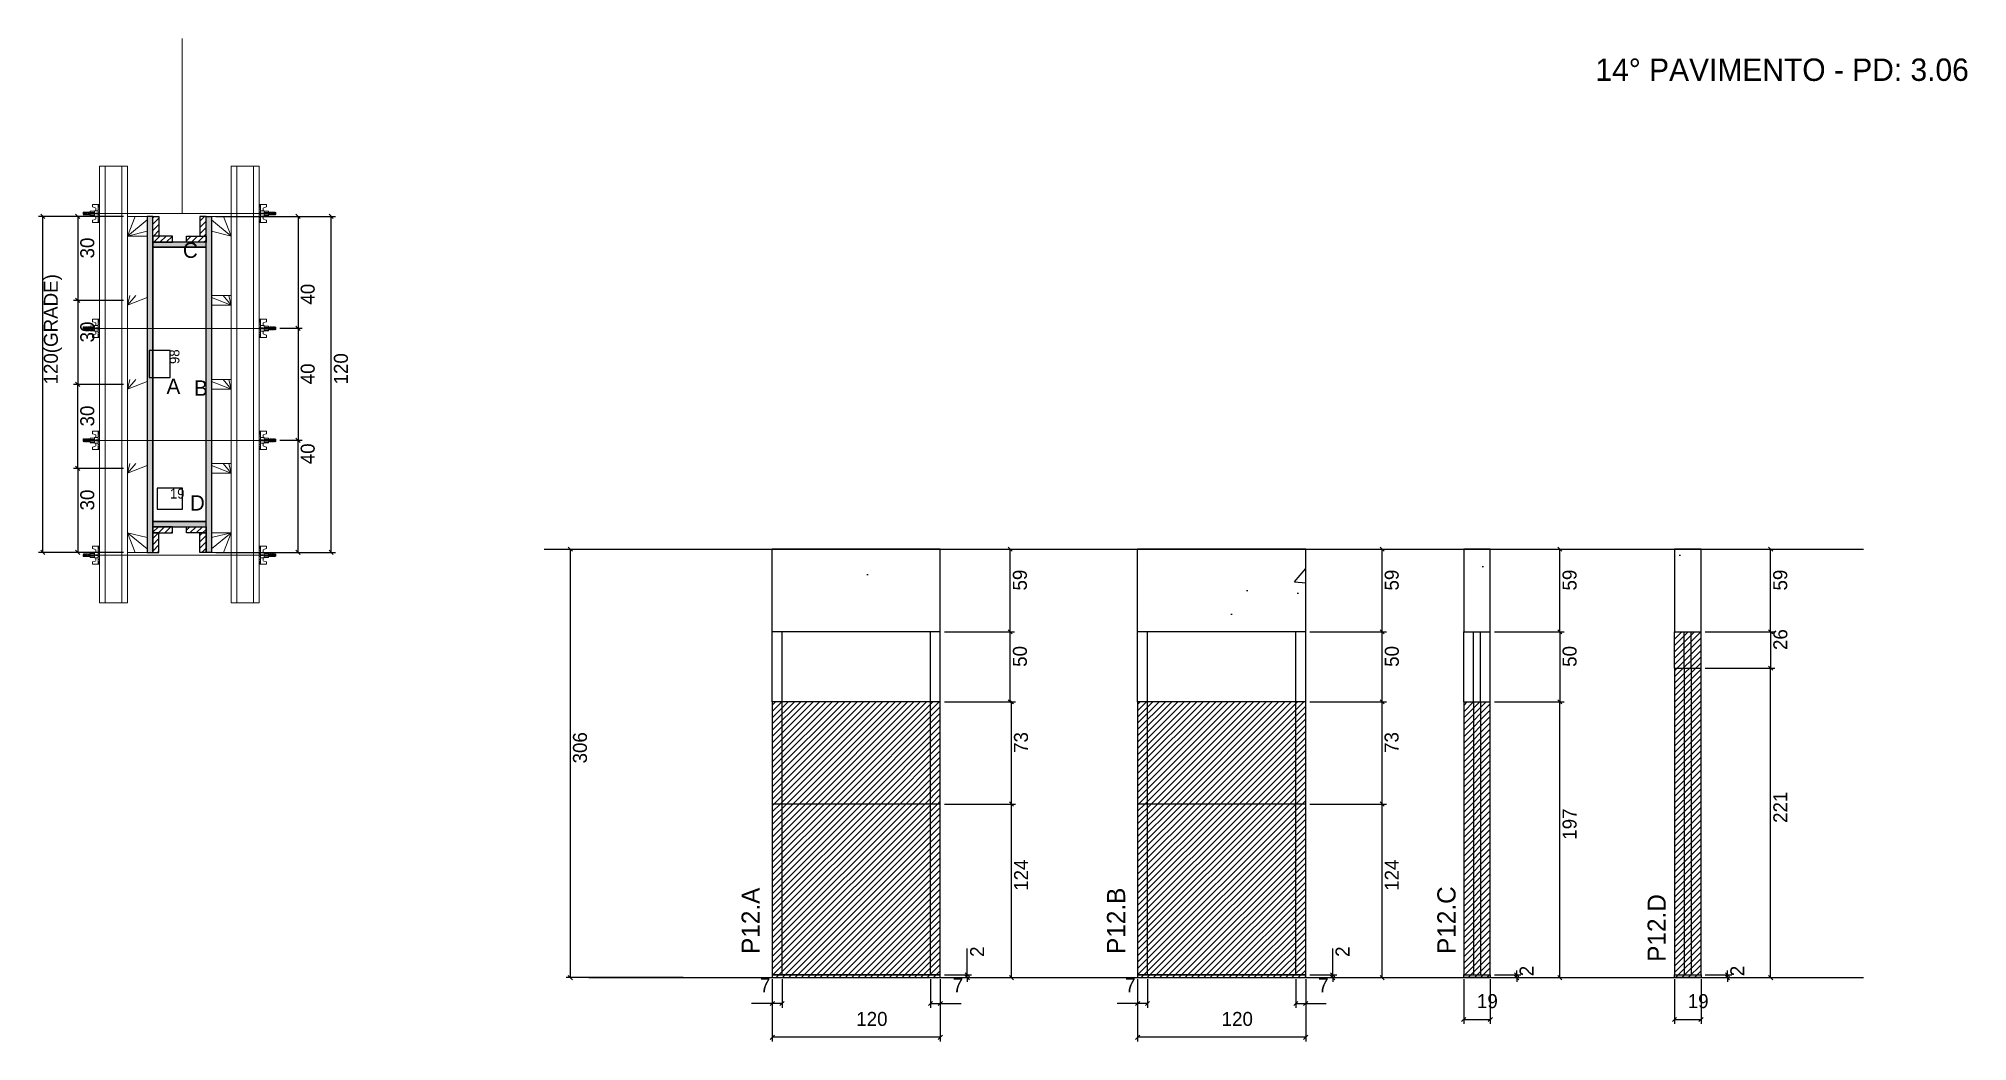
# Model space of a CAD drawing. Header units: metres. Extents: x 7326 to 8703, y 8539 to 9255.
import ezdxf

# ---------------------------------------------------------------- set-up
doc = ezdxf.new("R2010")
doc.units = ezdxf.units.M
for name, color, linetype in [('CHAPA', 7, 'Continuous'), ('COTA', 7, 'Continuous'), ('Hachura', 7, 'Continuous'), ('Madeira', 7, 'Continuous'), ('NIVEL 2° PAV.', 7, 'Continuous'), ('NOMENCLATURA', 7, 'Continuous'), ('Nível', 7, 'Continuous'), ('Painéis', 7, 'Continuous'), ('Perfil Metálico', 7, 'Continuous'), ('SARR_2.2x7', 7, 'Continuous'), ('SARRAFO', 7, 'Continuous'), ('Texto Seção', 7, 'Continuous'), ('TEXTO_GERAL', 7, 'Continuous')]:
    doc.layers.add(name, color=color, linetype=linetype)

msp = doc.modelspace()

# ---------------------------------------------------------------- texts
at = {"layer": 'COTA', "color": 241, "lineweight": 25}
for s, p in [('30', (7365.8, 9098.4)), ('120(GRADE)', (7339.8, 9008.4)), ('40', (7523.2, 9065.4)), ('30', (7365.8, 9038.4)), ('40', (7523.2, 9008.5)), ('120', (7546.9, 9008.4)), ('30', (7365.8, 8978.4)), ('40', (7523.2, 8951.4)), ('30', (7365.8, 8918.4))]:
    msp.add_text(s, height=10, rotation=90, dxfattribs=at).set_placement(p)
at = {"layer": 'COTA', "color": 1, "lineweight": 25}
msp.add_text('98', height=7, rotation=90, dxfattribs=at).set_placement((7426.6, 9023))
msp.add_text('19', height=7, dxfattribs=at).set_placement((7419.8, 8926.9))
at = {"layer": 'COTA', "color": 240, "lineweight": 25}
for s, p in [('59', (8031.7, 8861.2)), ('59', (8297.2, 8861.2)), ('59', (8424.2, 8861.2)), ('59', (8574.6, 8861.2)), ('73', (8032.5, 8745.2)), ('73', (8297.1, 8745.2)), ('197', (8424.2, 8683.2)), ('221', (8574.7, 8695.2)), ('124', (8032.6, 8646.7)), ('124', (8297.3, 8646.7)), ('2', (8001.2, 8599.5)), ('2', (8262.1, 8599.5)), ('2', (8393.5, 8585.7)), ('2', (8544, 8585.7))]:
    msp.add_text(s, height=10, rotation=90, dxfattribs=at).set_placement(p)
for s, p in [('7', (7841.1, 8574.3)), ('7', (7978.8, 8574.3)), ('7', (8101.9, 8574.3)), ('7', (8239.7, 8574.3)), ('19', (8353.1, 8562.9)), ('19', (8503.6, 8562.9)), ('120', (7909.9, 8550.2)), ('120', (8170.8, 8550.2))]:
    msp.add_text(s, height=10, dxfattribs=at).set_placement(p)
at = {"layer": 'NIVEL 2° PAV.', "color": 240, "lineweight": 25}
msp.add_text('306', height=10, rotation=90, dxfattribs=at).set_placement((7717.6, 8737.7))
at = {"layer": 'NOMENCLATURA', "color": 2, "lineweight": 25}
msp.add_text('14° PAVIMENTO - PD: 3.06', height=16, dxfattribs=at).set_placement((8437.7, 9225.2))
at = {"layer": 'Painéis', "color": 240, "lineweight": 25}
for s, p in [('26', (8574.7, 8818.7)), ('50', (8031.7, 8806.7)), ('50', (8297.3, 8806.7)), ('50', (8424.2, 8806.7))]:
    msp.add_text(s, height=10, rotation=90, dxfattribs=at).set_placement(p)
at = {"layer": 'Texto Seção', "color": 7, "lineweight": 15}
for s, p in [('P12.C', (8337.8, 8601.6)), ('P12.A', (7841, 8601.6)), ('P12.B', (8101.9, 8601.6)), ('P12.D', (8487.9, 8596))]:
    msp.add_text(s, height=13, rotation=90, dxfattribs=at).set_placement(p)
at = {"layer": 'TEXTO_GERAL', "color": 7, "lineweight": 25}
for s, p in [('C', (7429.1, 9098.8)), ('A', (7417.4, 9001.6)), ('B', (7437.1, 9000.3)), ('D', (7434.1, 8918.3))]:
    msp.add_text(s, height=11, dxfattribs=at).set_placement(p)

# ---------------------------------------------------------------- hatches: boundary and pattern name
at = {"layer": 'COTA'}
h = msp.add_hatch(dxfattribs=at)
h.set_pattern_fill('AR-CONC')
h.paths.add_polyline_path([(7849.9, 8890.7), (7849.9, 8831.7), (7969.9, 8831.7), (7969.9, 8890.7), (7849.9, 8890.7)])
h = msp.add_hatch(dxfattribs=at)
h.set_pattern_fill('AR-CONC')
h.paths.add_polyline_path([(8110.8, 8890.7), (8110.8, 8831.7), (8230.8, 8831.7), (8230.8, 8890.7), (8110.8, 8890.7)])
h = msp.add_hatch(dxfattribs=at)
h.set_pattern_fill('AR-CONC')
h.paths.add_polyline_path([(8343.6, 8831.7), (8362.6, 8831.7), (8362.6, 8891.7), (8343.6, 8891.7), (8343.6, 8831.7)])
h = msp.add_hatch(dxfattribs=at)
h.set_pattern_fill('AR-CONC')
h.paths.add_polyline_path([(8513.1, 8831.7), (8513.1, 8890.7), (8494.1, 8890.7), (8494.1, 8831.7), (8513.1, 8831.7), (8513.1, 8831.7)])
at = {"layer": 'Hachura'}
h = msp.add_hatch(color=7, dxfattribs=at)
h.dxf.hatch_style = 1
h.paths.add_polyline_path([(7407.6, 9128.4), (7403.6, 9128.4), (7403.6, 8888.4), (7407.6, 8888.4), (7407.6, 9128.4)])
h = msp.add_hatch(color=7, dxfattribs=at)
h.dxf.hatch_style = 1
h.paths.add_polyline_path([(7407.6, 9128.4), (7403.6, 9128.4), (7403.6, 8888.4), (7407.6, 8888.4), (7407.6, 9128.4)])
h = msp.add_hatch(dxfattribs=at)
h.set_pattern_fill('ANSI31')
h.paths.add_polyline_path([(7407.6, 9114.4), (7412, 9114.4), (7412, 9128.4), (7407.6, 9128.4), (7407.6, 9114.4)])
h = msp.add_hatch(dxfattribs=at)
h.set_pattern_fill('ANSI31')
h.paths.add_polyline_path([(7445.6, 9114.4), (7441.2, 9114.4), (7441.2, 9128.4), (7445.6, 9128.4), (7445.6, 9114.4)])
h = msp.add_hatch(color=7, dxfattribs=at)
h.dxf.hatch_style = 1
h.paths.add_polyline_path([(7445.6, 9128.4), (7449.6, 9128.4), (7449.6, 8888.4), (7445.6, 8888.4), (7445.6, 9128.4)])
h = msp.add_hatch(color=7, dxfattribs=at)
h.dxf.hatch_style = 1
h.paths.add_polyline_path([(7445.6, 9128.4), (7449.6, 9128.4), (7449.6, 8888.4), (7445.6, 8888.4), (7445.6, 9128.4)])
h = msp.add_hatch(dxfattribs=at)
h.set_pattern_fill('ANSI31')
h.paths.add_polyline_path([(7407.6, 9110), (7407.6, 9114.4), (7421.6, 9114.4), (7421.6, 9110), (7407.6, 9110)])
h = msp.add_hatch(color=7, dxfattribs=at)
h.dxf.hatch_style = 1
h.paths.add_polyline_path([(7445.6, 9106.4), (7445.6, 9110), (7407.6, 9110), (7407.6, 9106.4), (7445.6, 9106.4)])
h = msp.add_hatch(color=7, dxfattribs=at)
h.dxf.hatch_style = 1
h.paths.add_polyline_path([(7445.6, 9106.4), (7445.6, 9110), (7407.6, 9110), (7407.6, 9106.4), (7445.6, 9106.4)])
h = msp.add_hatch(dxfattribs=at)
h.set_pattern_fill('ANSI31')
h.paths.add_polyline_path([(7445.6, 9110), (7445.6, 9114.4), (7431.6, 9114.4), (7431.6, 9110), (7445.6, 9110)])
h = msp.add_hatch(color=7, dxfattribs=at)
h.dxf.hatch_style = 1
h.paths.add_polyline_path([(7445.6, 8906.8), (7445.6, 8910.4), (7407.6, 8910.4), (7407.6, 8906.8), (7445.6, 8906.8)])
h = msp.add_hatch(color=7, dxfattribs=at)
h.dxf.hatch_style = 1
h.paths.add_polyline_path([(7445.6, 8906.8), (7445.6, 8910.4), (7407.6, 8910.4), (7407.6, 8906.8), (7445.6, 8906.8)])
h = msp.add_hatch(dxfattribs=at)
h.set_pattern_fill('ANSI31')
h.paths.add_polyline_path([(7407.6, 8902.4), (7407.6, 8906.8), (7421.6, 8906.8), (7421.6, 8902.4), (7407.6, 8902.4)])
h = msp.add_hatch(dxfattribs=at)
h.set_pattern_fill('ANSI31')
h.paths.add_polyline_path([(7407.6, 8902.4), (7412, 8902.4), (7412, 8888.4), (7407.6, 8888.4), (7407.6, 8902.4)])
h = msp.add_hatch(dxfattribs=at)
h.set_pattern_fill('ANSI31')
h.paths.add_polyline_path([(7445.6, 8902.4), (7445.6, 8906.8), (7431.6, 8906.8), (7431.6, 8902.4), (7445.6, 8902.4)])
h = msp.add_hatch(dxfattribs=at)
h.set_pattern_fill('ANSI31')
h.paths.add_polyline_path([(7445.6, 8902.4), (7441.2, 8902.4), (7441.2, 8888.4), (7445.6, 8888.4), (7445.6, 8902.4)])
h = msp.add_hatch(dxfattribs=at)
h.set_pattern_fill('ANSI31')
h.paths.add_polyline_path([(8513.1, 8831.7), (8494.1, 8831.7), (8494.1, 8584.7), (8513.1, 8584.7), (8513.1, 8831.7)])
h = msp.add_hatch(dxfattribs=at)
h.set_pattern_fill('ANSI31')
h.paths.add_polyline_path([(7849.9, 8781.7), (7849.9, 8708.7), (7969.9, 8708.7), (7969.9, 8781.7), (7849.9, 8781.7)])
h = msp.add_hatch(dxfattribs=at)
h.set_pattern_fill('ANSI31')
h.paths.add_polyline_path([(8110.8, 8781.7), (8110.8, 8708.7), (8230.8, 8708.7), (8230.8, 8781.7), (8110.8, 8781.7)])
h = msp.add_hatch(dxfattribs=at)
h.set_pattern_fill('ANSI31')
h.paths.add_polyline_path([(8362.6, 8584.7), (8362.6, 8781.7), (8343.6, 8781.7), (8343.6, 8584.7), (8362.6, 8584.7), (8362.6, 8584.7)])
h = msp.add_hatch(dxfattribs=at)
h.set_pattern_fill('ANSI31')
h.paths.add_polyline_path([(7969.9, 8708.7), (7849.9, 8708.7), (7849.9, 8584.7), (7969.9, 8584.7), (7969.9, 8708.7)])
h = msp.add_hatch(dxfattribs=at)
h.set_pattern_fill('ANSI31')
h.paths.add_polyline_path([(8230.8, 8708.7), (8110.8, 8708.7), (8110.8, 8584.7), (8230.8, 8584.7), (8230.8, 8708.7)])

# ---------------------------------------------------------------- linework, layer by layer
at = {"layer": 'CHAPA', "color": 1, "lineweight": 25}
for points in [[(7407.6, 9128.4), (7403.6, 9128.4), (7403.6, 8888.4), (7407.6, 8888.4)], [(7407.6, 9128.4), (7403.6, 9128.4), (7403.6, 8888.4), (7407.6, 8888.4)], [(7445.6, 9128.4), (7449.6, 9128.4), (7449.6, 8888.4), (7445.6, 8888.4)], [(7445.6, 9128.4), (7449.6, 9128.4), (7449.6, 8888.4), (7445.6, 8888.4)], [(7445.6, 9106.4), (7445.6, 9110), (7407.6, 9110), (7407.6, 9106.4)], [(7445.6, 9106.4), (7445.6, 9110), (7407.6, 9110), (7407.6, 9106.4)], [(7445.6, 8906.8), (7445.6, 8910.4), (7407.6, 8910.4), (7407.6, 8906.8)], [(7445.6, 8906.8), (7445.6, 8910.4), (7407.6, 8910.4), (7407.6, 8906.8)]]:
    msp.add_lwpolyline(points, close=True, dxfattribs=at)
at = {"layer": 'COTA', "color": 241, "lineweight": 25}
for p, q in [((7386.6, 9128.4), (7326.1, 9128.4)), ((7329.1, 8888.4), (7329.1, 9128.4)), ((7386.6, 9128.4), (7351, 9128.4)), ((7354, 9128.4), (7354, 9068.4)), ((7452.6, 9128.4), (7538, 9128.4)), ((7486.6, 9128.4), (7514.3, 9128.4)), ((7511.3, 9128.4), (7511.3, 9048.5)), ((7535, 8888.4), (7535, 9128.4)), ((7386.6, 9068.4), (7351, 9068.4)), ((7386.6, 9068.4), (7351, 9068.4)), ((7354, 9068.4), (7354, 9008.4)), ((7498.4, 9048.5), (7514.3, 9048.5)), ((7498.4, 9048.5), (7514.3, 9048.5)), ((7511.3, 9048.5), (7511.3, 8968.5)), ((7386.6, 9008.4), (7351, 9008.4)), ((7386.6, 9008.4), (7351, 9008.4)), ((7354, 8948.4), (7354, 9008.4)), ((7498.4, 8968.5), (7514.3, 8968.5)), ((7498.4, 8968.5), (7514.3, 8968.5)), ((7511.3, 8888.4), (7511.3, 8968.5)), ((7386.6, 8948.4), (7351, 8948.4)), ((7386.6, 8948.4), (7351, 8948.4)), ((7354, 8948.4), (7354, 8888.4)), ((7386.6, 8888.4), (7326.1, 8888.4)), ((7386.6, 8888.4), (7351, 8888.4)), ((7452.6, 8888.4), (7538, 8888.4)), ((7486.6, 8888.4), (7514.3, 8888.4)), ((7969.9, 8890.7), (7849.9, 8890.7)), ((7849.9, 8831.7), (7849.9, 8890.7)), ((7969.9, 8831.7), (7969.9, 8890.7)), ((8230.8, 8890.7), (8110.8, 8890.7)), ((8230.8, 8890.7), (8110.8, 8890.7)), ((8110.8, 8831.7), (8110.8, 8890.7)), ((8230.8, 8831.7), (8230.8, 8890.7))]:
    msp.add_line(p, q, dxfattribs=at)
at = {"layer": 'COTA', "color": 0, "lineweight": 25}
for p, q in [((7330.6, 9126.9), (7327.6, 9129.9)), ((7355.5, 9126.9), (7352.5, 9129.9)), ((7512.8, 9126.9), (7509.8, 9129.9)), ((7536.5, 9126.9), (7533.5, 9129.9)), ((7352.5, 9069.9), (7355.5, 9066.9)), ((7355.5, 9066.9), (7352.5, 9069.9)), ((7509.8, 9050), (7512.8, 9047)), ((7512.8, 9047), (7509.8, 9050)), ((7352.5, 9009.9), (7355.5, 9006.9)), ((7355.5, 9006.9), (7352.5, 9009.9)), ((7512.8, 8967), (7509.8, 8970)), ((7509.8, 8970), (7512.8, 8967)), ((7355.5, 8946.9), (7352.5, 8949.9)), ((7352.5, 8949.9), (7355.5, 8946.9)), ((7327.6, 8889.9), (7330.6, 8886.9)), ((7352.5, 8889.9), (7355.5, 8886.9)), ((7509.8, 8889.9), (7512.8, 8886.9)), ((7533.5, 8889.9), (7536.5, 8886.9)), ((8021.3, 8889.2), (8018.3, 8892.2)), ((8286.9, 8889.2), (8283.9, 8892.2)), ((8413.8, 8889.2), (8410.8, 8892.2)), ((8564.3, 8889.2), (8561.3, 8892.2)), ((8018.3, 8833.2), (8021.3, 8830.2)), ((8283.9, 8833.2), (8286.9, 8830.2)), ((8410.8, 8833.2), (8413.8, 8830.2)), ((8561.3, 8833.2), (8564.3, 8830.2)), ((8564.3, 8804.2), (8561.3, 8807.2)), ((8022.2, 8780.2), (8019.2, 8783.2)), ((8286.9, 8780.2), (8283.9, 8783.2)), ((8413.8, 8780.2), (8410.8, 8783.2)), ((8022.2, 8707.2), (8019.2, 8710.2)), ((8019.2, 8710.2), (8022.2, 8707.2)), ((8286.9, 8707.2), (8283.9, 8710.2)), ((8283.9, 8710.2), (8286.9, 8707.2)), ((7987.7, 8588.2), (7990.7, 8585.2)), ((7990.7, 8583.2), (7987.7, 8586.2)), ((8019.2, 8586.2), (8022.2, 8583.2)), ((8248.6, 8588.2), (8251.6, 8585.2)), ((8251.6, 8583.2), (8248.6, 8586.2)), ((8283.9, 8586.2), (8286.9, 8583.2)), ((8380, 8588.2), (8383, 8585.2)), ((8383, 8583.2), (8380, 8586.2)), ((8410.8, 8586.2), (8413.8, 8583.2)), ((8530.5, 8588.2), (8533.5, 8585.2)), ((8533.5, 8583.2), (8530.5, 8586.2)), ((8561.3, 8586.2), (8564.3, 8583.2)), ((7851.4, 8567.7), (7848.4, 8564.7)), ((7855.4, 8564.7), (7858.4, 8567.7)), ((7964.4, 8567.7), (7961.4, 8564.7)), ((7968.4, 8564.7), (7971.4, 8567.7)), ((8112.3, 8567.7), (8109.3, 8564.7)), ((8116.3, 8564.7), (8119.3, 8567.7)), ((8225.3, 8567.7), (8222.3, 8564.7)), ((8229.3, 8564.7), (8232.3, 8567.7)), ((8345.1, 8556.3), (8342.1, 8553.3)), ((8361.1, 8553.3), (8364.1, 8556.3)), ((8495.6, 8556.3), (8492.6, 8553.3)), ((8511.6, 8553.3), (8514.6, 8556.3)), ((7851.4, 8543.6), (7848.4, 8540.6)), ((7968.4, 8540.6), (7971.4, 8543.6)), ((8112.3, 8543.6), (8109.3, 8540.6)), ((8229.3, 8540.6), (8232.3, 8543.6))]:
    msp.add_line(p, q, dxfattribs=at)
at = {"layer": 'COTA', "color": 180, "lineweight": 25}
for p, q in [((7420.1, 9032.7), (7405.1, 9032.7)), ((7405.1, 9032.7), (7405.1, 9013.3)), ((7420.1, 9013.3), (7420.1, 9032.7)), ((7405.1, 9013.3), (7420.1, 9013.3)), ((7428.8, 8934.4), (7410.8, 8934.4)), ((7410.8, 8934.4), (7410.8, 8919.4)), ((7428.8, 8919.4), (7428.8, 8934.4)), ((7410.8, 8919.4), (7428.8, 8919.4))]:
    msp.add_line(p, q, dxfattribs=at)
at = {"layer": 'COTA', "color": 4, "lineweight": 25}
for p, q in [((7972.9, 8890.7), (8022.8, 8890.7)), ((8019.8, 8831.7), (8019.8, 8890.7)), ((8233.8, 8890.7), (8288.4, 8890.7)), ((8285.4, 8831.7), (8285.4, 8890.7)), ((8365.6, 8890.7), (8415.3, 8890.7)), ((8412.3, 8831.7), (8412.3, 8890.7)), ((8516.1, 8890.7), (8565.8, 8890.7)), ((8562.8, 8831.7), (8562.8, 8890.7)), ((7972.9, 8831.7), (8022.8, 8831.7)), ((8233.8, 8831.7), (8288.4, 8831.7)), ((8365.6, 8831.7), (8415.3, 8831.7)), ((8516.1, 8831.7), (8565.8, 8831.7)), ((8516.1, 8805.7), (8565.8, 8805.7)), ((8562.8, 8584.7), (8562.8, 8805.7)), ((7990.9, 8781.7), (8023.7, 8781.7)), ((8020.7, 8708.7), (8020.7, 8781.7)), ((8233.8, 8781.7), (8288.4, 8781.7)), ((8285.4, 8708.7), (8285.4, 8781.7)), ((8365.6, 8781.7), (8415.3, 8781.7)), ((8412.3, 8584.7), (8412.3, 8781.7)), ((7972.9, 8708.7), (8023.7, 8708.7)), ((7972.9, 8708.7), (8023.7, 8708.7)), ((8020.7, 8584.7), (8020.7, 8708.7)), ((8233.8, 8708.7), (8288.4, 8708.7)), ((8233.8, 8708.7), (8288.4, 8708.7)), ((8285.4, 8584.7), (8285.4, 8708.7)), ((7989.2, 8586.7), (7989.2, 8605.5)), ((8250.1, 8586.7), (8250.1, 8605.5)), ((7849.9, 8583.7), (7849.9, 8539.1)), ((7849.9, 8581.7), (7849.9, 8563.2)), ((7856.9, 8583.7), (7856.9, 8563.2)), ((7962.9, 8583.7), (7962.9, 8563.2)), ((7969.9, 8583.7), (7969.9, 8539.1)), ((7969.9, 8581.7), (7969.9, 8563.2)), ((7972.9, 8586.7), (7992.2, 8586.7)), ((7972.9, 8584.7), (7992.2, 8584.7)), ((7972.9, 8584.7), (8023.7, 8584.7)), ((7989.2, 8584.7), (7989.2, 8586.7)), ((7989.2, 8584.7), (7989.2, 8581.7)), ((8110.8, 8583.7), (8110.8, 8539.1)), ((8110.8, 8581.7), (8110.8, 8563.2)), ((8117.8, 8583.7), (8117.8, 8563.2)), ((8223.8, 8583.7), (8223.8, 8563.2)), ((8230.8, 8583.7), (8230.8, 8539.1)), ((8230.8, 8581.7), (8230.8, 8563.2)), ((8233.8, 8586.7), (8253.1, 8586.7)), ((8233.8, 8584.7), (8253.1, 8584.7)), ((8233.8, 8584.7), (8288.4, 8584.7)), ((8250.1, 8584.7), (8250.1, 8586.7)), ((8250.1, 8584.7), (8250.1, 8581.7)), ((8343.6, 8583.7), (8343.6, 8551.8)), ((8362.6, 8583.7), (8362.6, 8551.8)), ((8365.6, 8586.7), (8384.5, 8586.7)), ((8365.6, 8584.7), (8384.5, 8584.7)), ((8365.6, 8584.7), (8415.3, 8584.7)), ((8381.5, 8586.7), (8381.5, 8589.7)), ((8381.5, 8584.7), (8381.5, 8586.7)), ((8381.5, 8584.7), (8381.5, 8581.7)), ((8494.1, 8583.7), (8494.1, 8551.8)), ((8513.1, 8583.7), (8513.1, 8551.8)), ((8516.1, 8586.7), (8535, 8586.7)), ((8516.1, 8584.7), (8535, 8584.7)), ((8516.1, 8584.7), (8565.8, 8584.7)), ((8532, 8586.7), (8532, 8589.7)), ((8532, 8584.7), (8532, 8586.7)), ((8532, 8584.7), (8532, 8581.7)), ((7849.9, 8566.2), (7835.2, 8566.2)), ((7856.9, 8566.2), (7849.9, 8566.2)), ((7962.9, 8566.2), (7969.9, 8566.2)), ((7969.9, 8566.2), (7984.7, 8566.2)), ((8110.8, 8566.2), (8096.1, 8566.2)), ((8117.8, 8566.2), (8110.8, 8566.2)), ((8223.8, 8566.2), (8230.8, 8566.2)), ((8230.8, 8566.2), (8245.5, 8566.2)), ((8343.6, 8554.8), (8362.6, 8554.8)), ((8494.1, 8554.8), (8513.1, 8554.8)), ((7969.9, 8542.1), (7849.9, 8542.1)), ((8230.8, 8542.1), (8110.8, 8542.1))]:
    msp.add_line(p, q, dxfattribs=at)
at = {"layer": 'COTA', "color": 241, "lineweight": 25}
for points in [[(8362.6, 8831.7), (8362.6, 8890.7), (8343.6, 8890.7), (8343.6, 8831.7)], [(8513.1, 8831.7), (8513.1, 8890.7), (8494.1, 8890.7), (8494.1, 8831.7)]]:
    msp.add_lwpolyline(points, dxfattribs=at)
at = {"layer": 'Hachura', "color": 0, "lineweight": 9}
for p, q in [((7358.1, 9131.5), (7357.8, 9131.2)), ((7357.8, 9131.2), (7357.8, 9129.9)), ((7358.5, 9131.5), (7358.1, 9131.5)), ((7358.1, 9129.5), (7358.1, 9131.5)), ((7358.5, 9131.5), (7359.4, 9129.5)), ((7358.5, 9131.5), (7359.6, 9129.4)), ((7358.5, 9131.5), (7359.4, 9129.5)), ((7359.9, 9129.4), (7358.8, 9131.6)), ((7359.6, 9131.5), (7359, 9131.5)), ((7359.9, 9129.5), (7359, 9131.5)), ((7359.6, 9131.5), (7360.6, 9129.5)), ((7359.7, 9131.5), (7360.8, 9129.4)), ((7361, 9129.4), (7359.9, 9131.6)), ((7360.8, 9131.5), (7360.1, 9131.5)), ((7361.1, 9129.5), (7360.1, 9131.5)), ((7360.3, 9131.5), (7360.1, 9131.5)), ((7360.8, 9131.5), (7361.7, 9129.5)), ((7360.9, 9131.5), (7362, 9129.4)), ((7362.2, 9129.4), (7361.1, 9131.6)), ((7361.9, 9131.5), (7361.3, 9131.5)), ((7362.3, 9129.5), (7361.3, 9131.5)), ((7361.9, 9131.5), (7362.9, 9129.5)), ((7362.9, 9130.3), (7362.3, 9131.6)), ((7362.9, 9130.6), (7362.5, 9131.5)), ((7362.9, 9131.5), (7362.5, 9131.5)), ((7362.9, 9128.8), (7362.9, 9132.1)), ((7362.9, 9132.1), (7366.1, 9132.1)), ((7363, 9128.8), (7363, 9132.1)), ((7369.6, 9136.9), (7364.5, 9136.9)), ((7364.5, 9136.9), (7364.5, 9135.2)), ((7364.5, 9135.2), (7366.7, 9134.6)), ((7366.1, 9132.4), (7366.1, 9128.5)), ((7368.7, 9132.4), (7366.1, 9132.4)), ((7366.9, 9134.3), (7366.9, 9132.4)), ((7368.7, 9136.9), (7368.7, 9124)), ((7368.7, 9136.9), (7368.7, 9131.7)), ((7368.7, 9136.7), (7369.6, 9136.7)), ((7368.7, 9136.5), (7369.6, 9136.5)), ((7368.7, 9136.2), (7369.6, 9136.2)), ((7368.7, 9135.7), (7369.6, 9135.7)), ((7368.7, 9134.9), (7369.6, 9134.9)), ((7368.7, 9133.5), (7369.6, 9133.5)), ((7368.7, 9130.4), (7368.7, 9132.4)), ((7368.7, 9131.7), (7368.7, 9131.1)), ((7369, 9131.4), (7368.8, 9131.4)), ((7369.5, 9131.4), (7369, 9131.4)), ((7369.6, 9124), (7369.6, 9136.9)), ((7369.6, 9124.9), (7369.6, 9132.8)), ((7483.6, 9124), (7483.6, 9136.9)), ((7483.6, 9136.9), (7488.7, 9136.9)), ((7484.5, 9136.7), (7483.6, 9136.7)), ((7484.5, 9136.5), (7483.6, 9136.5)), ((7484.5, 9136.2), (7483.6, 9136.2)), ((7484.5, 9135.7), (7483.6, 9135.7)), ((7484.5, 9134.9), (7483.6, 9134.9)), ((7484.5, 9133.5), (7483.6, 9133.5)), ((7483.6, 9124.9), (7483.6, 9132.8)), ((7483.8, 9131.4), (7484.2, 9131.4)), ((7484.2, 9131.4), (7484.4, 9131.4)), ((7484.5, 9136.9), (7484.5, 9124)), ((7484.5, 9136.9), (7484.5, 9131.7)), ((7484.5, 9130.4), (7484.5, 9132.4)), ((7484.5, 9132.4), (7487.1, 9132.4)), ((7484.5, 9131.7), (7484.5, 9131.1)), ((7486.3, 9134.3), (7486.3, 9132.4)), ((7488.8, 9135.2), (7486.6, 9134.6)), ((7487.1, 9132.4), (7487.1, 9128.5)), ((7490.3, 9132.1), (7487.1, 9132.1)), ((7488.8, 9136.9), (7488.8, 9135.2)), ((7490.3, 9128.8), (7490.3, 9132.1)), ((7490.3, 9128.8), (7490.3, 9132.1)), ((7490.3, 9130.3), (7491, 9131.6)), ((7491.3, 9131.5), (7490.3, 9129.5)), ((7490.3, 9130.6), (7490.8, 9131.5)), ((7490.3, 9131.5), (7490.8, 9131.5)), ((7491, 9129.4), (7492.1, 9131.6)), ((7491, 9129.5), (7491.9, 9131.5)), ((7491.3, 9131.5), (7491.9, 9131.5)), ((7492.4, 9131.5), (7491.3, 9129.4)), ((7492.4, 9131.5), (7491.5, 9129.5)), ((7492.1, 9129.5), (7493.1, 9131.5)), ((7492.2, 9129.4), (7493.3, 9131.6)), ((7492.4, 9131.5), (7493.1, 9131.5)), ((7493.5, 9131.5), (7492.4, 9129.4)), ((7493.6, 9131.5), (7492.6, 9129.5)), ((7492.9, 9131.5), (7493.1, 9131.5)), ((7493.3, 9129.5), (7494.3, 9131.5)), ((7493.4, 9129.4), (7494.4, 9131.6)), ((7493.6, 9131.5), (7494.3, 9131.5)), ((7494.7, 9131.5), (7493.6, 9129.4)), ((7494.8, 9131.5), (7493.8, 9129.5)), ((7494.8, 9131.5), (7493.8, 9129.5)), ((7494.8, 9131.5), (7495.1, 9131.5)), ((7495.1, 9131.5), (7495.4, 9131.2)), ((7495.1, 9129.5), (7495.1, 9131.5)), ((7495.4, 9131.2), (7495.4, 9129.9)), ((7358.1, 9129.5), (7357.8, 9129.9)), ((7358.8, 9129.5), (7358.1, 9130.8)), ((7358.7, 9129.4), (7358.1, 9130.6)), ((7358.1, 9130.1), (7358.5, 9129.4)), ((7358.1, 9129.8), (7358.3, 9129.5)), ((7358.8, 9129.5), (7359.4, 9129.5)), ((7360.6, 9129.5), (7359.9, 9129.5)), ((7361.3, 9129.5), (7361.1, 9129.5)), ((7361.3, 9129.5), (7361.7, 9129.5)), ((7362.3, 9129.5), (7362.9, 9129.5)), ((7362.9, 9131.1), (7366.1, 9131.1)), ((7362.9, 9129.5), (7366.1, 9129.5)), ((7366.1, 9128.8), (7362.9, 9128.8)), ((7364.5, 9125.7), (7366.7, 9126.2)), ((7364.5, 9124), (7364.5, 9125.7)), ((7368.7, 9124), (7364.5, 9124)), ((7366.1, 9128.5), (7366.1, 9128.8)), ((7366.1, 9128.5), (7366.1, 9128.8)), ((7366.1, 9128.5), (7368.7, 9128.5)), ((7368.7, 9130.8), (7366.7, 9130.8)), ((7366.7, 9130.2), (7368.7, 9130.2)), ((7366.9, 9126.6), (7366.9, 9128.5)), ((7368.7, 9130.4), (7369.6, 9130.4)), ((7368.7, 9127.4), (7369.6, 9127.4)), ((7368.7, 9126), (7369.6, 9126)), ((7368.7, 9125.1), (7369.6, 9125.1)), ((7368.7, 9124.7), (7369.6, 9124.7)), ((7368.7, 9124.3), (7369.6, 9124.3)), ((7368.7, 9124.1), (7369.6, 9124.1)), ((7368.7, 9124), (7369.6, 9124)), ((7368.8, 9129.5), (7369.3, 9129.5)), ((7484.5, 9130.4), (7483.6, 9130.4)), ((7484.5, 9127.4), (7483.6, 9127.4)), ((7484.5, 9126), (7483.6, 9126)), ((7484.5, 9125.1), (7483.6, 9125.1)), ((7484.5, 9124.7), (7483.6, 9124.7)), ((7484.5, 9124.3), (7483.6, 9124.3)), ((7484.5, 9124.1), (7483.6, 9124.1)), ((7484.5, 9124), (7483.6, 9124)), ((7484.4, 9129.5), (7484, 9129.5)), ((7484.5, 9130.8), (7486.5, 9130.8)), ((7486.5, 9130.2), (7484.5, 9130.2)), ((7487.1, 9128.5), (7484.5, 9128.5)), ((7484.5, 9124), (7488.8, 9124)), ((7486.3, 9126.6), (7486.3, 9128.5)), ((7488.8, 9125.7), (7486.6, 9126.2)), ((7490.3, 9131.1), (7487.1, 9131.1)), ((7490.3, 9129.5), (7487.1, 9129.5)), ((7487.1, 9128.8), (7490.3, 9128.8)), ((7487.1, 9128.5), (7487.1, 9128.8)), ((7487.1, 9128.5), (7487.1, 9128.8)), ((7488.8, 9124), (7488.8, 9125.7)), ((7491, 9129.5), (7490.3, 9129.5)), ((7491.9, 9129.5), (7491.5, 9129.5)), ((7491.9, 9129.5), (7492.1, 9129.5)), ((7492.6, 9129.5), (7493.3, 9129.5)), ((7494.4, 9129.5), (7493.8, 9129.5)), ((7494.4, 9129.5), (7495.1, 9130.8)), ((7494.5, 9129.4), (7495.1, 9130.6)), ((7495.1, 9130.1), (7494.8, 9129.4)), ((7495.1, 9129.8), (7495, 9129.5)), ((7495.1, 9129.5), (7495.4, 9129.9)), ((7358.1, 9049.5), (7357.8, 9049.2)), ((7357.8, 9049.2), (7357.8, 9047.9)), ((7358.5, 9049.5), (7358.1, 9049.5)), ((7358.1, 9047.5), (7358.1, 9049.5)), ((7358.8, 9047.5), (7358.1, 9048.8)), ((7358.7, 9047.4), (7358.1, 9048.6)), ((7358.5, 9049.5), (7359.4, 9047.5)), ((7358.5, 9049.5), (7359.6, 9047.4)), ((7358.5, 9049.5), (7359.4, 9047.5)), ((7359.9, 9047.4), (7358.8, 9049.6)), ((7359.6, 9049.5), (7359, 9049.5)), ((7359.9, 9047.5), (7359, 9049.5)), ((7359.6, 9049.5), (7360.6, 9047.5)), ((7359.7, 9049.5), (7360.8, 9047.4)), ((7361, 9047.4), (7359.9, 9049.6)), ((7360.8, 9049.5), (7360.1, 9049.5)), ((7361.1, 9047.5), (7360.1, 9049.5)), ((7360.3, 9049.5), (7360.1, 9049.5)), ((7360.8, 9049.5), (7361.7, 9047.5)), ((7360.9, 9049.5), (7362, 9047.4)), ((7362.2, 9047.4), (7361.1, 9049.6)), ((7361.9, 9049.5), (7361.3, 9049.5)), ((7362.3, 9047.5), (7361.3, 9049.5)), ((7361.9, 9049.5), (7362.9, 9047.5)), ((7362.9, 9048.3), (7362.3, 9049.6)), ((7362.9, 9048.6), (7362.5, 9049.5)), ((7362.9, 9049.5), (7362.5, 9049.5)), ((7362.9, 9046.8), (7362.9, 9050.1)), ((7362.9, 9050.1), (7366.1, 9050.1)), ((7362.9, 9049.1), (7366.1, 9049.1)), ((7363, 9046.8), (7363, 9050.1)), ((7369.6, 9054.9), (7364.5, 9054.9)), ((7364.5, 9054.9), (7364.5, 9053.2)), ((7364.5, 9053.2), (7366.7, 9052.6)), ((7366.1, 9050.4), (7366.1, 9046.5)), ((7368.7, 9050.4), (7366.1, 9050.4)), ((7368.7, 9048.8), (7366.7, 9048.8)), ((7366.9, 9052.3), (7366.9, 9050.4)), ((7368.7, 9054.9), (7368.7, 9042)), ((7368.7, 9054.9), (7368.7, 9049.7)), ((7368.7, 9054.7), (7369.6, 9054.7)), ((7368.7, 9054.5), (7369.6, 9054.5)), ((7368.7, 9054.2), (7369.6, 9054.2)), ((7368.7, 9053.7), (7369.6, 9053.7)), ((7368.7, 9052.9), (7369.6, 9052.9)), ((7368.7, 9051.5), (7369.6, 9051.5)), ((7368.7, 9048.4), (7368.7, 9050.4)), ((7368.7, 9049.7), (7368.7, 9049.1)), ((7369, 9049.4), (7368.8, 9049.4)), ((7369.5, 9049.4), (7369, 9049.4)), ((7369.6, 9042), (7369.6, 9054.9)), ((7369.6, 9042.9), (7369.6, 9050.8)), ((7483.6, 9042), (7483.6, 9054.9)), ((7483.6, 9054.9), (7488.7, 9054.9)), ((7484.5, 9054.7), (7483.6, 9054.7)), ((7484.5, 9054.5), (7483.6, 9054.5)), ((7484.5, 9054.2), (7483.6, 9054.2)), ((7484.5, 9053.7), (7483.6, 9053.7)), ((7484.5, 9052.9), (7483.6, 9052.9)), ((7484.5, 9051.5), (7483.6, 9051.5)), ((7483.6, 9042.9), (7483.6, 9050.8)), ((7483.8, 9049.4), (7484.2, 9049.4)), ((7484.2, 9049.4), (7484.4, 9049.4)), ((7484.5, 9054.9), (7484.5, 9042)), ((7484.5, 9054.9), (7484.5, 9049.7)), ((7484.5, 9048.4), (7484.5, 9050.4)), ((7484.5, 9050.4), (7487.1, 9050.4)), ((7484.5, 9049.7), (7484.5, 9049.1)), ((7484.5, 9048.8), (7486.5, 9048.8)), ((7486.3, 9052.3), (7486.3, 9050.4)), ((7488.8, 9053.2), (7486.6, 9052.6)), ((7487.1, 9050.4), (7487.1, 9046.5)), ((7490.3, 9050.1), (7487.1, 9050.1)), ((7490.3, 9049.1), (7487.1, 9049.1)), ((7488.8, 9054.9), (7488.8, 9053.2)), ((7490.3, 9046.8), (7490.3, 9050.1)), ((7490.3, 9046.8), (7490.3, 9050.1)), ((7490.3, 9048.3), (7491, 9049.6)), ((7491.3, 9049.5), (7490.3, 9047.5)), ((7490.3, 9048.6), (7490.8, 9049.5)), ((7490.3, 9049.5), (7490.8, 9049.5)), ((7491, 9047.4), (7492.1, 9049.6)), ((7491, 9047.5), (7491.9, 9049.5)), ((7491.3, 9049.5), (7491.9, 9049.5)), ((7492.4, 9049.5), (7491.3, 9047.4)), ((7492.4, 9049.5), (7491.5, 9047.5)), ((7492.1, 9047.5), (7493.1, 9049.5)), ((7492.2, 9047.4), (7493.3, 9049.6)), ((7492.4, 9049.5), (7493.1, 9049.5)), ((7493.5, 9049.5), (7492.4, 9047.4)), ((7493.6, 9049.5), (7492.6, 9047.5)), ((7492.9, 9049.5), (7493.1, 9049.5)), ((7493.3, 9047.5), (7494.3, 9049.5)), ((7493.4, 9047.4), (7494.4, 9049.6)), ((7493.6, 9049.5), (7494.3, 9049.5)), ((7494.7, 9049.5), (7493.6, 9047.4)), ((7494.8, 9049.5), (7493.8, 9047.5)), ((7494.8, 9049.5), (7493.8, 9047.5)), ((7494.4, 9047.5), (7495.1, 9048.8)), ((7494.5, 9047.4), (7495.1, 9048.6)), ((7494.8, 9049.5), (7495.1, 9049.5)), ((7495.1, 9049.5), (7495.4, 9049.2)), ((7495.1, 9047.5), (7495.1, 9049.5)), ((7495.4, 9049.2), (7495.4, 9047.9)), ((7358.1, 9047.5), (7357.8, 9047.9)), ((7358.1, 9048.1), (7358.5, 9047.4)), ((7358.1, 9047.8), (7358.3, 9047.5)), ((7358.8, 9047.5), (7359.4, 9047.5)), ((7360.6, 9047.5), (7359.9, 9047.5)), ((7361.3, 9047.5), (7361.1, 9047.5)), ((7361.3, 9047.5), (7361.7, 9047.5)), ((7362.3, 9047.5), (7362.9, 9047.5)), ((7362.9, 9047.5), (7366.1, 9047.5)), ((7366.1, 9046.8), (7362.9, 9046.8)), ((7364.5, 9043.7), (7366.7, 9044.2)), ((7364.5, 9042), (7364.5, 9043.7)), ((7368.7, 9042), (7364.5, 9042)), ((7366.1, 9046.5), (7366.1, 9046.8)), ((7366.1, 9046.5), (7366.1, 9046.8)), ((7366.1, 9046.5), (7368.7, 9046.5)), ((7366.7, 9048.2), (7368.7, 9048.2)), ((7366.9, 9044.6), (7366.9, 9046.5)), ((7368.7, 9048.4), (7369.6, 9048.4)), ((7368.7, 9045.4), (7369.6, 9045.4)), ((7368.7, 9044), (7369.6, 9044)), ((7368.7, 9043.1), (7369.6, 9043.1)), ((7368.7, 9042.7), (7369.6, 9042.7)), ((7368.7, 9042.3), (7369.6, 9042.3)), ((7368.7, 9042.1), (7369.6, 9042.1)), ((7368.7, 9042), (7369.6, 9042)), ((7368.8, 9047.5), (7369.3, 9047.5)), ((7484.5, 9048.4), (7483.6, 9048.4)), ((7484.5, 9045.4), (7483.6, 9045.4)), ((7484.5, 9044), (7483.6, 9044)), ((7484.5, 9043.1), (7483.6, 9043.1)), ((7484.5, 9042.7), (7483.6, 9042.7)), ((7484.5, 9042.3), (7483.6, 9042.3)), ((7484.5, 9042.1), (7483.6, 9042.1)), ((7484.5, 9042), (7483.6, 9042)), ((7484.4, 9047.5), (7484, 9047.5)), ((7486.5, 9048.2), (7484.5, 9048.2)), ((7487.1, 9046.5), (7484.5, 9046.5)), ((7484.5, 9042), (7488.8, 9042)), ((7486.3, 9044.6), (7486.3, 9046.5)), ((7488.8, 9043.7), (7486.6, 9044.2)), ((7490.3, 9047.5), (7487.1, 9047.5)), ((7487.1, 9046.8), (7490.3, 9046.8)), ((7487.1, 9046.5), (7487.1, 9046.8)), ((7487.1, 9046.5), (7487.1, 9046.8)), ((7488.8, 9042), (7488.8, 9043.7)), ((7491, 9047.5), (7490.3, 9047.5)), ((7491.9, 9047.5), (7491.5, 9047.5)), ((7491.9, 9047.5), (7492.1, 9047.5)), ((7492.6, 9047.5), (7493.3, 9047.5)), ((7494.4, 9047.5), (7493.8, 9047.5)), ((7495.1, 9048.1), (7494.8, 9047.4)), ((7495.1, 9047.8), (7495, 9047.5)), ((7495.1, 9047.5), (7495.4, 9047.9)), ((7358.1, 8969.5), (7357.8, 8969.2)), ((7357.8, 8969.2), (7357.8, 8967.9)), ((7358.1, 8967.5), (7357.8, 8967.9)), ((7358.5, 8969.5), (7358.1, 8969.5)), ((7358.1, 8967.5), (7358.1, 8969.5)), ((7358.8, 8967.5), (7358.1, 8968.8)), ((7358.7, 8967.4), (7358.1, 8968.6)), ((7358.1, 8968.1), (7358.5, 8967.4)), ((7358.1, 8967.8), (7358.3, 8967.5)), ((7358.5, 8969.5), (7359.4, 8967.5)), ((7358.5, 8969.5), (7359.6, 8967.4)), ((7358.5, 8969.5), (7359.4, 8967.5)), ((7359.9, 8967.4), (7358.8, 8969.6)), ((7358.8, 8967.5), (7359.4, 8967.5)), ((7359.6, 8969.5), (7359, 8969.5)), ((7359.9, 8967.5), (7359, 8969.5)), ((7359.6, 8969.5), (7360.6, 8967.5)), ((7359.7, 8969.5), (7360.8, 8967.4)), ((7361, 8967.4), (7359.9, 8969.6)), ((7360.6, 8967.5), (7359.9, 8967.5)), ((7360.8, 8969.5), (7360.1, 8969.5)), ((7361.1, 8967.5), (7360.1, 8969.5)), ((7360.3, 8969.5), (7360.1, 8969.5)), ((7360.8, 8969.5), (7361.7, 8967.5)), ((7360.9, 8969.5), (7362, 8967.4)), ((7362.2, 8967.4), (7361.1, 8969.6)), ((7361.3, 8967.5), (7361.1, 8967.5)), ((7361.9, 8969.5), (7361.3, 8969.5)), ((7362.3, 8967.5), (7361.3, 8969.5)), ((7361.3, 8967.5), (7361.7, 8967.5)), ((7361.9, 8969.5), (7362.9, 8967.5)), ((7362.9, 8968.3), (7362.3, 8969.6)), ((7362.3, 8967.5), (7362.9, 8967.5)), ((7362.9, 8968.6), (7362.5, 8969.5)), ((7362.9, 8969.5), (7362.5, 8969.5)), ((7362.9, 8966.8), (7362.9, 8970.1)), ((7362.9, 8970.1), (7366.1, 8970.1)), ((7362.9, 8969.1), (7366.1, 8969.1)), ((7362.9, 8967.5), (7366.1, 8967.5)), ((7366.1, 8966.8), (7362.9, 8966.8)), ((7363, 8966.8), (7363, 8970.1)), ((7369.6, 8974.9), (7364.5, 8974.9)), ((7364.5, 8974.9), (7364.5, 8973.2)), ((7364.5, 8973.2), (7366.7, 8972.6)), ((7366.1, 8970.4), (7366.1, 8966.5)), ((7368.7, 8970.4), (7366.1, 8970.4)), ((7366.1, 8966.5), (7366.1, 8966.8)), ((7366.1, 8966.5), (7366.1, 8966.8)), ((7366.1, 8966.5), (7368.7, 8966.5)), ((7368.7, 8968.8), (7366.7, 8968.8)), ((7366.7, 8968.2), (7368.7, 8968.2)), ((7366.9, 8972.3), (7366.9, 8970.4)), ((7366.9, 8964.6), (7366.9, 8966.5)), ((7368.7, 8974.9), (7368.7, 8962)), ((7368.7, 8974.9), (7368.7, 8969.7)), ((7368.7, 8974.7), (7369.6, 8974.7)), ((7368.7, 8974.5), (7369.6, 8974.5)), ((7368.7, 8974.2), (7369.6, 8974.2)), ((7368.7, 8973.7), (7369.6, 8973.7)), ((7368.7, 8972.9), (7369.6, 8972.9)), ((7368.7, 8971.5), (7369.6, 8971.5)), ((7368.7, 8968.4), (7368.7, 8970.4)), ((7368.7, 8969.7), (7368.7, 8969.1)), ((7368.7, 8968.4), (7369.6, 8968.4)), ((7369, 8969.4), (7368.8, 8969.4)), ((7368.8, 8967.5), (7369.3, 8967.5)), ((7369.5, 8969.4), (7369, 8969.4)), ((7369.6, 8962), (7369.6, 8974.9)), ((7369.6, 8962.9), (7369.6, 8970.8)), ((7483.6, 8962), (7483.6, 8974.9)), ((7483.6, 8974.9), (7488.7, 8974.9)), ((7484.5, 8974.7), (7483.6, 8974.7)), ((7484.5, 8974.5), (7483.6, 8974.5)), ((7484.5, 8974.2), (7483.6, 8974.2)), ((7484.5, 8973.7), (7483.6, 8973.7)), ((7484.5, 8972.9), (7483.6, 8972.9)), ((7484.5, 8971.5), (7483.6, 8971.5)), ((7483.6, 8962.9), (7483.6, 8970.8)), ((7484.5, 8968.4), (7483.6, 8968.4)), ((7483.8, 8969.4), (7484.2, 8969.4)), ((7484.4, 8967.5), (7484, 8967.5)), ((7484.2, 8969.4), (7484.4, 8969.4)), ((7484.5, 8974.9), (7484.5, 8962)), ((7484.5, 8974.9), (7484.5, 8969.7)), ((7484.5, 8968.4), (7484.5, 8970.4)), ((7484.5, 8970.4), (7487.1, 8970.4)), ((7484.5, 8969.7), (7484.5, 8969.1)), ((7484.5, 8968.8), (7486.5, 8968.8)), ((7486.5, 8968.2), (7484.5, 8968.2)), ((7487.1, 8966.5), (7484.5, 8966.5)), ((7486.3, 8972.3), (7486.3, 8970.4)), ((7486.3, 8964.6), (7486.3, 8966.5)), ((7488.8, 8973.2), (7486.6, 8972.6)), ((7487.1, 8970.4), (7487.1, 8966.5)), ((7490.3, 8970.1), (7487.1, 8970.1)), ((7490.3, 8969.1), (7487.1, 8969.1)), ((7490.3, 8967.5), (7487.1, 8967.5)), ((7487.1, 8966.8), (7490.3, 8966.8)), ((7487.1, 8966.5), (7487.1, 8966.8)), ((7487.1, 8966.5), (7487.1, 8966.8)), ((7488.8, 8974.9), (7488.8, 8973.2)), ((7490.3, 8966.8), (7490.3, 8970.1)), ((7490.3, 8966.8), (7490.3, 8970.1)), ((7490.3, 8968.3), (7491, 8969.6)), ((7491.3, 8969.5), (7490.3, 8967.5)), ((7490.3, 8968.6), (7490.8, 8969.5)), ((7490.3, 8969.5), (7490.8, 8969.5)), ((7491, 8967.5), (7490.3, 8967.5)), ((7491, 8967.4), (7492.1, 8969.6)), ((7491, 8967.5), (7491.9, 8969.5)), ((7491.3, 8969.5), (7491.9, 8969.5)), ((7492.4, 8969.5), (7491.3, 8967.4)), ((7492.4, 8969.5), (7491.5, 8967.5)), ((7491.9, 8967.5), (7491.5, 8967.5)), ((7491.9, 8967.5), (7492.1, 8967.5)), ((7492.1, 8967.5), (7493.1, 8969.5)), ((7492.2, 8967.4), (7493.3, 8969.6)), ((7492.4, 8969.5), (7493.1, 8969.5)), ((7493.5, 8969.5), (7492.4, 8967.4)), ((7493.6, 8969.5), (7492.6, 8967.5)), ((7492.6, 8967.5), (7493.3, 8967.5)), ((7492.9, 8969.5), (7493.1, 8969.5)), ((7493.3, 8967.5), (7494.3, 8969.5)), ((7493.4, 8967.4), (7494.4, 8969.6)), ((7493.6, 8969.5), (7494.3, 8969.5)), ((7494.7, 8969.5), (7493.6, 8967.4)), ((7494.8, 8969.5), (7493.8, 8967.5)), ((7494.8, 8969.5), (7493.8, 8967.5)), ((7494.4, 8967.5), (7493.8, 8967.5)), ((7494.4, 8967.5), (7495.1, 8968.8)), ((7494.5, 8967.4), (7495.1, 8968.6)), ((7494.8, 8969.5), (7495.1, 8969.5)), ((7495.1, 8968.1), (7494.8, 8967.4)), ((7495.1, 8967.8), (7495, 8967.5)), ((7495.1, 8969.5), (7495.4, 8969.2)), ((7495.1, 8967.5), (7495.1, 8969.5)), ((7495.1, 8967.5), (7495.4, 8967.9)), ((7495.4, 8969.2), (7495.4, 8967.9)), ((7364.5, 8963.7), (7366.7, 8964.2)), ((7364.5, 8962), (7364.5, 8963.7)), ((7368.7, 8962), (7364.5, 8962)), ((7368.7, 8965.4), (7369.6, 8965.4)), ((7368.7, 8964), (7369.6, 8964)), ((7368.7, 8963.1), (7369.6, 8963.1)), ((7368.7, 8962.7), (7369.6, 8962.7)), ((7368.7, 8962.3), (7369.6, 8962.3)), ((7368.7, 8962.1), (7369.6, 8962.1)), ((7368.7, 8962), (7369.6, 8962)), ((7484.5, 8965.4), (7483.6, 8965.4)), ((7484.5, 8964), (7483.6, 8964)), ((7484.5, 8963.1), (7483.6, 8963.1)), ((7484.5, 8962.7), (7483.6, 8962.7)), ((7484.5, 8962.3), (7483.6, 8962.3)), ((7484.5, 8962.1), (7483.6, 8962.1)), ((7484.5, 8962), (7483.6, 8962)), ((7484.5, 8962), (7488.8, 8962)), ((7488.8, 8963.7), (7486.6, 8964.2)), ((7488.8, 8962), (7488.8, 8963.7)), ((7358.1, 8887.3), (7357.8, 8887)), ((7357.8, 8885.7), (7357.8, 8887)), ((7358.1, 8885.4), (7357.8, 8885.7)), ((7358.1, 8886.8), (7358.5, 8887.5)), ((7358.7, 8887.4), (7358.1, 8886.3)), ((7358.1, 8887.1), (7358.3, 8887.3)), ((7358.8, 8887.3), (7358.1, 8886.1)), ((7358.1, 8887.3), (7358.1, 8885.4)), ((7358.5, 8885.4), (7358.1, 8885.4)), ((7358.5, 8885.3), (7359.6, 8887.5)), ((7358.5, 8885.4), (7359.4, 8887.3)), ((7358.5, 8885.4), (7359.4, 8887.3)), ((7359.9, 8887.4), (7358.8, 8885.3)), ((7358.8, 8887.3), (7359.4, 8887.3)), ((7359.9, 8887.3), (7359, 8885.4)), ((7359.6, 8885.4), (7359, 8885.4)), ((7359.6, 8885.4), (7360.6, 8887.3)), ((7359.7, 8885.3), (7360.8, 8887.5)), ((7361, 8887.4), (7359.9, 8885.3)), ((7360.6, 8887.3), (7359.9, 8887.3)), ((7361.1, 8887.3), (7360.1, 8885.4)), ((7360.8, 8885.4), (7360.1, 8885.4)), ((7360.3, 8885.4), (7360.1, 8885.4)), ((7360.8, 8885.4), (7361.7, 8887.3)), ((7360.9, 8885.3), (7362, 8887.5)), ((7362.2, 8887.4), (7361.1, 8885.3)), ((7361.3, 8887.3), (7361.1, 8887.3)), ((7361.3, 8887.3), (7361.7, 8887.3)), ((7362.3, 8887.3), (7361.3, 8885.4)), ((7361.9, 8885.4), (7361.3, 8885.4)), ((7361.9, 8885.4), (7362.9, 8887.3)), ((7362.3, 8887.3), (7362.9, 8887.3)), ((7362.9, 8886.6), (7362.3, 8885.3)), ((7362.9, 8886.3), (7362.5, 8885.4)), ((7362.9, 8885.4), (7362.5, 8885.4)), ((7362.9, 8888.1), (7362.9, 8884.8)), ((7366.1, 8888.1), (7362.9, 8888.1)), ((7362.9, 8887.3), (7366.1, 8887.3)), ((7362.9, 8885.8), (7366.1, 8885.8)), ((7362.9, 8884.8), (7366.1, 8884.8)), ((7363, 8888.1), (7363, 8884.8)), ((7368.7, 8892.9), (7364.5, 8892.9)), ((7364.5, 8892.9), (7364.5, 8891.2)), ((7364.5, 8891.2), (7366.7, 8890.6)), ((7366.1, 8884.5), (7366.1, 8888.4)), ((7366.1, 8888.4), (7368.7, 8888.4)), ((7366.1, 8888.4), (7366.1, 8888.1)), ((7366.1, 8888.4), (7366.1, 8888.1)), ((7368.7, 8884.5), (7366.1, 8884.5)), ((7366.7, 8886.6), (7368.7, 8886.6)), ((7368.7, 8886.1), (7366.7, 8886.1)), ((7366.9, 8890.3), (7366.9, 8888.4)), ((7366.9, 8882.6), (7366.9, 8884.5)), ((7368.7, 8880), (7368.7, 8892.9)), ((7368.7, 8892.9), (7369.6, 8892.9)), ((7368.7, 8892.7), (7369.6, 8892.7)), ((7368.7, 8892.5), (7369.6, 8892.5)), ((7368.7, 8892.2), (7369.6, 8892.2)), ((7368.7, 8891.7), (7369.6, 8891.7)), ((7368.7, 8890.9), (7369.6, 8890.9)), ((7368.7, 8889.5), (7369.6, 8889.5)), ((7368.7, 8886.4), (7368.7, 8884.5)), ((7368.7, 8886.4), (7369.6, 8886.4)), ((7368.7, 8885.1), (7368.7, 8885.8)), ((7368.7, 8880), (7368.7, 8885.1)), ((7368.7, 8883.4), (7369.6, 8883.4)), ((7368.8, 8887.4), (7369.3, 8887.4)), ((7369, 8885.5), (7368.8, 8885.5)), ((7369.5, 8885.5), (7369, 8885.5)), ((7369.6, 8892.9), (7369.6, 8880)), ((7369.6, 8891.9), (7369.6, 8884.1)), ((7483.6, 8892.9), (7483.6, 8880)), ((7484.5, 8892.9), (7483.6, 8892.9)), ((7484.5, 8892.7), (7483.6, 8892.7)), ((7484.5, 8892.5), (7483.6, 8892.5)), ((7484.5, 8892.2), (7483.6, 8892.2)), ((7483.6, 8891.9), (7483.6, 8884.1)), ((7484.5, 8891.7), (7483.6, 8891.7)), ((7484.5, 8890.9), (7483.6, 8890.9)), ((7484.5, 8889.5), (7483.6, 8889.5)), ((7484.5, 8886.4), (7483.6, 8886.4)), ((7484.5, 8883.4), (7483.6, 8883.4)), ((7483.8, 8885.5), (7484.2, 8885.5)), ((7484.4, 8887.4), (7484, 8887.4)), ((7484.2, 8885.5), (7484.4, 8885.5)), ((7484.5, 8880), (7484.5, 8892.9)), ((7484.5, 8892.9), (7488.8, 8892.9)), ((7487.1, 8888.4), (7484.5, 8888.4)), ((7486.5, 8886.6), (7484.5, 8886.6)), ((7484.5, 8886.4), (7484.5, 8884.5)), ((7484.5, 8886.1), (7486.5, 8886.1)), ((7484.5, 8885.1), (7484.5, 8885.8)), ((7484.5, 8880), (7484.5, 8885.1)), ((7484.5, 8884.5), (7487.1, 8884.5)), ((7486.3, 8890.3), (7486.3, 8888.4)), ((7486.3, 8882.6), (7486.3, 8884.5)), ((7488.8, 8891.2), (7486.6, 8890.6)), ((7487.1, 8884.5), (7487.1, 8888.4)), ((7487.1, 8888.4), (7487.1, 8888.1)), ((7487.1, 8888.4), (7487.1, 8888.1)), ((7487.1, 8888.1), (7490.3, 8888.1)), ((7490.3, 8887.3), (7487.1, 8887.3)), ((7490.3, 8885.8), (7487.1, 8885.8)), ((7490.3, 8884.8), (7487.1, 8884.8)), ((7488.8, 8892.9), (7488.8, 8891.2)), ((7490.3, 8888.1), (7490.3, 8884.8)), ((7490.3, 8888.1), (7490.3, 8884.8)), ((7491, 8887.3), (7490.3, 8887.3)), ((7491.3, 8885.4), (7490.3, 8887.3)), ((7490.3, 8886.6), (7491, 8885.3)), ((7490.3, 8886.3), (7490.8, 8885.4)), ((7490.3, 8885.4), (7490.8, 8885.4)), ((7491, 8887.4), (7492.1, 8885.3)), ((7491, 8887.3), (7491.9, 8885.4)), ((7492.4, 8885.3), (7491.3, 8887.5)), ((7491.3, 8885.4), (7491.9, 8885.4)), ((7491.9, 8887.3), (7491.5, 8887.3)), ((7492.4, 8885.4), (7491.5, 8887.3)), ((7491.9, 8887.3), (7492.1, 8887.3)), ((7492.1, 8887.3), (7493.1, 8885.4)), ((7492.2, 8887.4), (7493.3, 8885.3)), ((7493.5, 8885.3), (7492.4, 8887.5)), ((7492.4, 8885.4), (7493.1, 8885.4)), ((7492.6, 8887.3), (7493.3, 8887.3)), ((7493.6, 8885.4), (7492.6, 8887.3)), ((7492.9, 8885.4), (7493.1, 8885.4)), ((7493.3, 8887.3), (7494.3, 8885.4)), ((7493.4, 8887.4), (7494.4, 8885.3)), ((7494.7, 8885.3), (7493.6, 8887.5)), ((7493.6, 8885.4), (7494.3, 8885.4)), ((7494.8, 8885.4), (7493.8, 8887.3)), ((7494.4, 8887.3), (7493.8, 8887.3)), ((7494.8, 8885.4), (7493.8, 8887.3)), ((7494.4, 8887.3), (7495.1, 8886.1)), ((7494.5, 8887.4), (7495.1, 8886.3)), ((7495.1, 8886.8), (7494.8, 8887.5)), ((7494.8, 8885.4), (7495.1, 8885.4)), ((7495.1, 8887.1), (7495, 8887.3)), ((7495.1, 8887.3), (7495.4, 8887)), ((7495.1, 8887.3), (7495.1, 8885.4)), ((7495.1, 8885.4), (7495.4, 8885.7)), ((7495.4, 8885.7), (7495.4, 8887)), ((7364.5, 8881.7), (7366.7, 8882.2)), ((7364.5, 8880), (7364.5, 8881.7)), ((7369.6, 8880), (7364.5, 8880)), ((7368.7, 8882), (7369.6, 8882)), ((7368.7, 8881.1), (7369.6, 8881.1)), ((7368.7, 8880.7), (7369.6, 8880.7)), ((7368.7, 8880.3), (7369.6, 8880.3)), ((7368.7, 8880.1), (7369.6, 8880.1)), ((7484.5, 8882), (7483.6, 8882)), ((7484.5, 8881.1), (7483.6, 8881.1)), ((7484.5, 8880.7), (7483.6, 8880.7)), ((7484.5, 8880.3), (7483.6, 8880.3)), ((7484.5, 8880.1), (7483.6, 8880.1)), ((7483.6, 8880), (7488.7, 8880)), ((7488.8, 8881.7), (7486.6, 8882.2)), ((7488.8, 8880), (7488.8, 8881.7))]:
    msp.add_line(p, q, dxfattribs=at)
at = {"layer": 'Hachura', "color": 251, "lineweight": 9}
for p, q in [((7494.4, 9130.4), (7362.6, 9130.4)), ((7494.4, 9048.4), (7362.6, 9048.4)), ((7494.4, 8968.4), (7362.6, 8968.4)), ((7494.4, 8886.4), (7362.6, 8886.4))]:
    msp.add_line(p, q, dxfattribs=at)
at = {"layer": 'Madeira', "color": 126, "lineweight": 18}
for p, q in [((7389.6, 9114.4), (7395, 9128.4)), ((7389.6, 9114.4), (7403.6, 9125.9)), ((7389.6, 9114.4), (7403.6, 9117.9)), ((7463.6, 9114.4), (7449.6, 9125.9)), ((7463.6, 9114.4), (7449.6, 9117.9)), ((7463.6, 9114.4), (7458.2, 9128.4)), ((7389.6, 9064.9), (7395.4, 9071.9)), ((7389.6, 9064.9), (7391.3, 9071.9)), ((7389.6, 9064.9), (7403.6, 9070.4)), ((7463.6, 9064.9), (7449.6, 9070.4)), ((7463.6, 9064.9), (7457.9, 9071.9)), ((7463.6, 9064.9), (7461.9, 9071.9)), ((7389.6, 9004.9), (7395.4, 9011.9)), ((7389.6, 9004.9), (7391.3, 9011.9)), ((7389.6, 9004.9), (7403.6, 9010.4)), ((7463.6, 9004.9), (7449.6, 9010.4)), ((7463.6, 9004.9), (7457.9, 9011.9)), ((7463.6, 9004.9), (7461.9, 9011.9)), ((7389.6, 8944.9), (7395.4, 8951.9)), ((7389.6, 8944.9), (7391.3, 8951.9)), ((7389.6, 8944.9), (7403.6, 8950.4)), ((7463.6, 8944.9), (7449.6, 8950.4)), ((7463.6, 8944.9), (7457.9, 8951.9)), ((7463.6, 8944.9), (7461.9, 8951.9)), ((7389.6, 8902.4), (7403.6, 8890.9)), ((7389.6, 8902.4), (7403.6, 8899)), ((7389.6, 8902.4), (7395, 8888.4)), ((7463.6, 8902.4), (7449.6, 8890.9)), ((7463.6, 8902.4), (7449.6, 8899)), ((7463.6, 8902.4), (7458.2, 8888.4))]:
    msp.add_line(p, q, dxfattribs=at)
for points in [[(7389.6, 8888.4), (7403.6, 8888.4), (7403.6, 9128.4), (7389.6, 9128.4)], [(7389.6, 9114.4), (7403.6, 9114.4), (7403.6, 9128.4), (7389.6, 9128.4)], [(7463.6, 8888.4), (7449.6, 8888.4), (7449.6, 9128.4), (7463.6, 9128.4)], [(7463.6, 9064.9), (7463.6, 9071.9), (7449.6, 9071.9), (7449.6, 9064.9)], [(7463.6, 9004.9), (7463.6, 9011.9), (7449.6, 9011.9), (7449.6, 9004.9)], [(7463.6, 8944.9), (7463.6, 8951.9), (7449.6, 8951.9), (7449.6, 8944.9)], [(7463.6, 8902.4), (7449.6, 8902.4), (7449.6, 8888.4), (7463.6, 8888.4)]]:
    msp.add_lwpolyline(points, close=True, dxfattribs=at)
at = {"layer": 'NIVEL 2° PAV.', "color": 4, "lineweight": 25}
for p, q in [((7702.6, 8890.7), (7708.8, 8890.7)), ((7705.8, 8584.7), (7705.8, 8890.7)), ((7786.3, 8584.7), (7702.8, 8584.7))]:
    msp.add_line(p, q, dxfattribs=at)
at = {"layer": 'NIVEL 2° PAV.', "color": 0, "lineweight": 25}
for p, q in [((7707.3, 8889.2), (7704.3, 8892.2)), ((7704.3, 8586.2), (7707.3, 8583.2))]:
    msp.add_line(p, q, dxfattribs=at)
at = {"layer": 'Nível', "color": 4, "lineweight": 25}
for p, q in [((7687.1, 8890.7), (8629.2, 8890.7)), ((7719, 8584.7), (8629.2, 8584.7))]:
    msp.add_line(p, q, dxfattribs=at)
at = {"layer": 'Painéis', "color": 200, "lineweight": 25}
for p, q in [((7969.9, 8831.7), (7849.9, 8831.7)), ((7849.9, 8781.7), (7849.9, 8831.7)), ((7969.9, 8781.7), (7969.9, 8831.7)), ((8230.8, 8831.7), (8110.8, 8831.7)), ((8110.8, 8781.7), (8110.8, 8831.7)), ((8230.8, 8781.7), (8230.8, 8831.7)), ((8343.6, 8831.7), (8362.6, 8831.7)), ((8343.6, 8781.7), (8343.6, 8831.7)), ((8362.6, 8781.7), (8362.6, 8831.7)), ((8494.1, 8831.7), (8513.1, 8831.7)), ((8494.1, 8805.7), (8494.1, 8831.7)), ((8513.1, 8805.7), (8513.1, 8831.7)), ((8494.1, 8805.7), (8494.1, 8586.7)), ((8494.1, 8805.7), (8513.1, 8805.7)), ((8513.1, 8586.7), (8513.1, 8805.7)), ((7849.9, 8781.7), (7849.9, 8584.7)), ((7969.9, 8781.7), (7849.9, 8781.7)), ((7969.9, 8584.7), (7969.9, 8781.7)), ((8110.8, 8781.7), (8110.8, 8584.7)), ((8230.8, 8781.7), (8110.8, 8781.7)), ((8230.8, 8584.7), (8230.8, 8781.7)), ((8343.6, 8781.7), (8343.6, 8586.7)), ((8343.6, 8781.7), (8362.6, 8781.7)), ((8362.6, 8586.7), (8362.6, 8781.7)), ((7969.9, 8708.7), (7849.9, 8708.7)), ((8230.8, 8708.7), (8110.8, 8708.7)), ((7849.9, 8586.7), (7969.9, 8586.7)), ((8110.8, 8586.7), (8230.8, 8586.7)), ((8343.6, 8586.7), (8362.6, 8586.7)), ((8494.1, 8586.7), (8513.1, 8586.7))]:
    msp.add_line(p, q, dxfattribs=at)
at = {"layer": 'Painéis', "color": 4, "lineweight": 25}
for p, q in [((7972.9, 8831.7), (8022.8, 8831.7)), ((8019.8, 8781.7), (8019.8, 8831.7)), ((8233.8, 8831.7), (8288.4, 8831.7)), ((8285.4, 8781.7), (8285.4, 8831.7)), ((8365.6, 8831.7), (8415.3, 8831.7)), ((8412.3, 8831.7), (8412.3, 8781.7)), ((8516.1, 8831.7), (8565.8, 8831.7)), ((8562.8, 8831.7), (8562.8, 8805.7)), ((8516.1, 8805.7), (8565.8, 8805.7)), ((7972.9, 8781.7), (8022.8, 8781.7)), ((8233.8, 8781.7), (8288.4, 8781.7)), ((8365.6, 8781.7), (8415.3, 8781.7))]:
    msp.add_line(p, q, dxfattribs=at)
at = {"layer": 'Painéis', "color": 0, "lineweight": 25}
for p, q in [((8021.3, 8830.2), (8018.3, 8833.2)), ((8286.9, 8830.2), (8283.9, 8833.2)), ((8413.8, 8830.2), (8410.8, 8833.2)), ((8564.3, 8830.2), (8561.3, 8833.2)), ((8561.3, 8807.2), (8564.3, 8804.2)), ((8018.3, 8783.2), (8021.3, 8780.2)), ((8283.9, 8783.2), (8286.9, 8780.2)), ((8410.8, 8783.2), (8413.8, 8780.2))]:
    msp.add_line(p, q, dxfattribs=at)
at = {"layer": 'Painéis', "color": 200, "lineweight": 25}
for points in [[(7407.6, 8910.4), (7445.6, 8910.4), (7445.6, 9106.4), (7407.6, 9106.4)], [(7969.9, 8586.7), (7849.9, 8586.7), (7849.9, 8584.7), (7969.9, 8584.7)], [(8230.8, 8586.7), (8110.8, 8586.7), (8110.8, 8584.7), (8230.8, 8584.7)], [(8343.6, 8586.7), (8362.6, 8586.7), (8362.6, 8584.7), (8343.6, 8584.7)], [(8494.1, 8586.7), (8513.1, 8586.7), (8513.1, 8584.7), (8494.1, 8584.7)]]:
    msp.add_lwpolyline(points, close=True, dxfattribs=at)
at = {"layer": 'Perfil Metálico', "color": 224, "lineweight": 18}
for points in [[(7369.6, 9164.4), (7389.6, 9164.4), (7389.6, 8852.4), (7369.6, 8852.4)], [(7385.6, 8852.4), (7373.6, 8852.4), (7373.6, 9164.4), (7385.6, 9164.4)], [(7483.6, 9164.4), (7463.6, 9164.4), (7463.6, 8852.4), (7483.6, 8852.4)], [(7467.6, 8852.4), (7479.6, 8852.4), (7479.6, 9164.4), (7467.6, 9164.4)]]:
    msp.add_lwpolyline(points, close=True, dxfattribs=at)
at = {"layer": 'SARR_2.2x7', "color": 40, "lineweight": 25}
for p, q in [((7856.9, 8781.7), (7856.9, 8831.7)), ((7962.9, 8781.7), (7962.9, 8831.7)), ((8117.8, 8781.7), (8117.8, 8831.7)), ((8223.8, 8781.7), (8223.8, 8831.7)), ((8350.6, 8781.7), (8350.6, 8831.7)), ((8355.6, 8781.7), (8355.6, 8831.7)), ((8501.1, 8805.7), (8501.1, 8831.7)), ((8506.1, 8805.7), (8506.1, 8831.7)), ((8501.1, 8805.7), (8501.1, 8586.7)), ((8506.1, 8805.7), (8506.1, 8586.7)), ((7856.9, 8708.7), (7856.9, 8781.7)), ((7962.9, 8708.7), (7962.9, 8781.7)), ((8117.8, 8708.7), (8117.8, 8781.7)), ((8223.8, 8708.7), (8223.8, 8781.7)), ((8350.6, 8781.7), (8350.6, 8586.7)), ((8355.6, 8781.7), (8355.6, 8586.7)), ((7856.9, 8586.7), (7856.9, 8708.7)), ((7962.9, 8586.7), (7962.9, 8708.7)), ((8117.8, 8586.7), (8117.8, 8708.7)), ((8223.8, 8586.7), (8223.8, 8708.7))]:
    msp.add_line(p, q, dxfattribs=at)
at = {"layer": 'SARRAFO', "color": 251, "lineweight": 25}
for points in [[(7412, 9128.4), (7412, 9114.4), (7407.6, 9114.4), (7407.6, 9128.4)], [(7441.2, 9128.4), (7441.2, 9114.4), (7445.6, 9114.4), (7445.6, 9128.4)], [(7421.6, 9114.4), (7407.6, 9114.4), (7407.6, 9110), (7421.6, 9110)], [(7431.6, 9114.4), (7445.6, 9114.4), (7445.6, 9110), (7431.6, 9110)], [(7421.6, 8906.8), (7407.6, 8906.8), (7407.6, 8902.4), (7421.6, 8902.4)], [(7412, 8888.4), (7412, 8902.4), (7407.6, 8902.4), (7407.6, 8888.4)], [(7431.6, 8906.8), (7445.6, 8906.8), (7445.6, 8902.4), (7431.6, 8902.4)], [(7441.2, 8888.4), (7441.2, 8902.4), (7445.6, 8902.4), (7445.6, 8888.4)]]:
    msp.add_lwpolyline(points, close=True, dxfattribs=at)
at = {"layer": 'Texto Seção', "color": 252, "lineweight": 15}
msp.add_line((7428.5, 9130.4), (7428.5, 9255.4), dxfattribs=at)

msp.set_redraw_order([(e.dxf.handle, doc.entitydb.next_handle()) for e in msp.query("TEXT MTEXT ATTDEF DIMENSION ARC_DIMENSION")])  # texts and dimensions are drawn at this point

doc.saveas('drawing.dxf')
